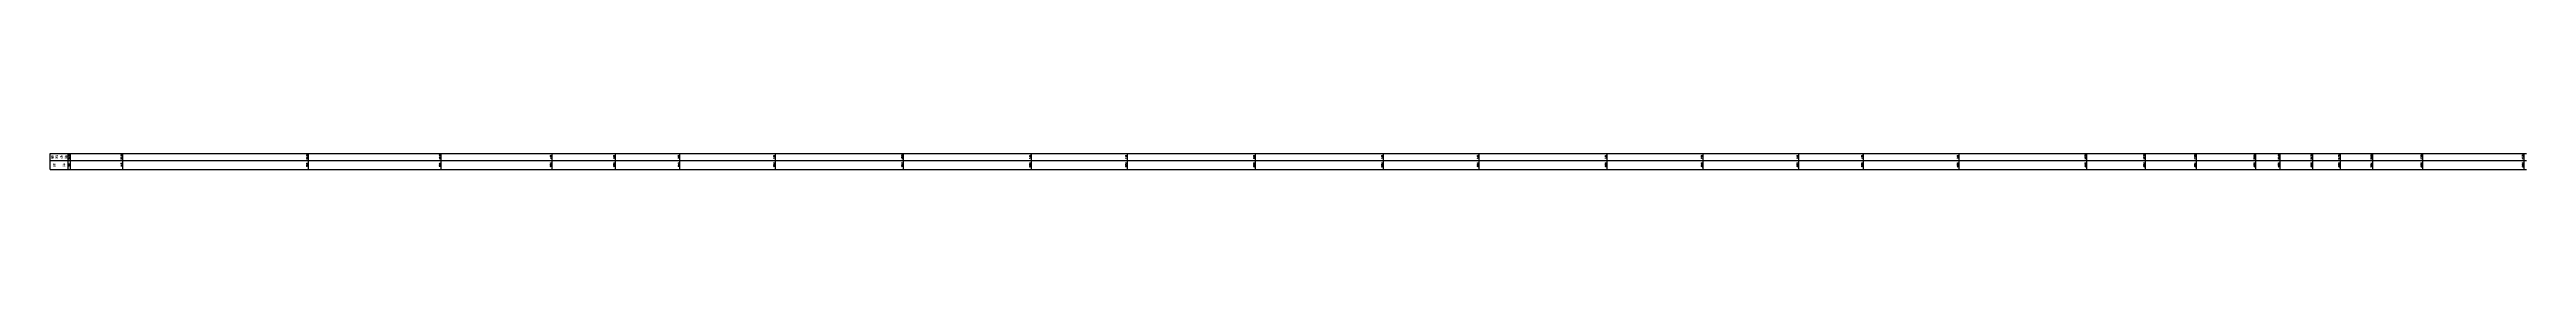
# Model space of a CAD drawing. Extents: x 391414 to 399140, y 3188456 to 3193760.
# Drawn here: x 391434 to 396911, y 3188456 to 3188491 of the extents above; entities that cross this region are included whole.
import ezdxf
from ezdxf.enums import TextEntityAlignment as Align

# ---------------------------------------------------------------- set-up
doc = ezdxf.new("R2010")
doc.units = 0
doc.layers.add('zdm1', color=2, linetype='CONTINUOUS')
doc.layers.add('ZDMT5', color=3, linetype='CONTINUOUS')
doc.styles.add('HZ', font='rs.shx', dxfattribs={"width": 0.8, "bigfont": 'hztxt.shx'})

msp = doc.modelspace()

# ---------------------------------------------------------------- linework, layer by layer
at = {"layer": 'zdm1', "linetype": 'Continuous'}
for p, q in [((391434.9, 3188491.4), (391479.9, 3188491.4)), ((391434.9, 3188456.4), (391434.9, 3188491.4)), ((391434.9, 3188476.4), (396910.8, 3188476.4)), ((391474.9, 3188456.4), (391474.9, 3188491.4)), ((391479.9, 3188491.4), (396910.8, 3188491.4)), ((391434.9, 3188456.4), (396910.8, 3188456.4))]:
    msp.add_line(p, q, dxfattribs=at)
at = {"layer": 'ZDMT5', "linetype": 'Continuous'}
for p, q in [((391479.9, 3188456.4), (391479.9, 3188491.4)), ((391595.6, 3188456.4), (391595.6, 3188491.4)), ((392006.4, 3188456.4), (392006.4, 3188491.4)), ((392299.8, 3188456.4), (392299.8, 3188491.4)), ((392544.9, 3188456.4), (392544.9, 3188491.4)), ((392685, 3188456.4), (392685, 3188491.4)), ((392827.7, 3188456.4), (392827.7, 3188491.4)), ((393039.2, 3188456.4), (393039.2, 3188491.4)), ((393322, 3188456.4), (393322, 3188491.4)), ((393604.8, 3188456.4), (393604.8, 3188491.4)), ((393817.6, 3188456.4), (393817.6, 3188491.4)), ((394100.4, 3188456.4), (394100.4, 3188491.4)), ((394383.3, 3188456.4), (394383.3, 3188491.4)), ((394594.7, 3188456.4), (394594.7, 3188491.4)), ((394877.6, 3188456.4), (394877.6, 3188491.4)), ((395090.3, 3188456.4), (395090.3, 3188491.4)), ((395301.8, 3188456.4), (395301.8, 3188491.4)), ((395444.5, 3188456.4), (395444.5, 3188491.4)), ((395656, 3188456.4), (395656, 3188491.4)), ((395938.8, 3188456.4), (395938.8, 3188491.4)), ((396068.7, 3188456.4), (396068.7, 3188491.4)), ((396181.1, 3188456.4), (396181.1, 3188491.4)), ((396312.2, 3188456.4), (396312.2, 3188491.4)), ((396365.8, 3188456.4), (396365.8, 3188491.4)), ((396438.1, 3188456.4), (396438.1, 3188491.4)), ((396499.6, 3188456.4), (396499.6, 3188491.4)), ((396570.8, 3188456.4), (396570.8, 3188491.4)), ((396681.5, 3188456.4), (396681.5, 3188491.4)), ((396905.8, 3188456.4), (396905.8, 3188491.4))]:
    msp.add_line(p, q, dxfattribs=at)

# ---------------------------------------------------------------- texts
at = {"layer": 'zdm1', "linetype": 'Continuous', "style": 'HZ', "width": 0.8}
for s, p in [('鍦 闈 楂 绋', (391454.9, 3188483.9)), ('璺    绂', (391454.9, 3188466.4))]:
    msp.add_text(s, height=6, dxfattribs=at).set_placement(p, align=Align.MIDDLE)
at = {"layer": 'ZDMT5', "linetype": 'Continuous', "style": 'HZ', "width": 0.8}
for s, p in [('23.32', (391479.4, 3188483.9)), ('0.0', (391479.4, 3188466.4)), ('23.10', (391595.1, 3188483.9)), ('11.6', (391595.1, 3188466.4)), ('23.40', (392005.9, 3188483.9)), ('52.6', (392005.9, 3188466.4)), ('14.10', (392299.3, 3188483.9)), ('82.0', (392299.3, 3188466.4)), ('4.58', (392544.4, 3188483.9)), ('106.5', (392544.4, 3188466.4)), ('3.82', (392684.5, 3188483.9)), ('120.5', (392684.5, 3188466.4)), ('2.97', (392827.2, 3188483.9)), ('134.8', (392827.2, 3188466.4)), ('1.64', (393038.7, 3188483.9)), ('155.9', (393038.7, 3188466.4)), ('-0.81', (393321.5, 3188483.9)), ('184.2', (393321.5, 3188466.4)), ('1.35', (393604.3, 3188483.9)), ('212.5', (393604.3, 3188466.4)), ('1.12', (393817.1, 3188483.9)), ('233.8', (393817.1, 3188466.4)), ('0.89', (394099.9, 3188483.9)), ('262.0', (394099.9, 3188466.4)), ('1.26', (394382.8, 3188483.9)), ('290.3', (394382.8, 3188466.4)), ('1.56', (394594.2, 3188483.9)), ('311.5', (394594.2, 3188466.4)), ('1.76', (394877.1, 3188483.9)), ('339.8', (394877.1, 3188466.4)), ('2.73', (395089.8, 3188483.9)), ('361.0', (395089.8, 3188466.4)), ('3.42', (395301.3, 3188483.9)), ('382.2', (395301.3, 3188466.4)), ('4.78', (395444, 3188483.9)), ('396.5', (395444, 3188466.4)), ('7.81', (395655.5, 3188483.9)), ('417.6', (395655.5, 3188466.4)), ('12.59', (395938.3, 3188483.9)), ('445.9', (395938.3, 3188466.4)), ('16.20', (396068.2, 3188483.9)), ('458.9', (396068.2, 3188466.4)), ('17.86', (396180.6, 3188483.9)), ('470.1', (396180.6, 3188466.4)), ('22.04', (396311.7, 3188483.9)), ('483.2', (396311.7, 3188466.4)), ('23.40', (396365.3, 3188483.9)), ('488.6', (396365.3, 3188466.4)), ('23.30', (396437.6, 3188483.9)), ('495.8', (396437.6, 3188466.4)), ('21.25', (396499.1, 3188483.9)), ('502.0', (396499.1, 3188466.4)), ('20.69', (396570.3, 3188483.9)), ('509.1', (396570.3, 3188466.4)), ('17.56', (396681, 3188483.9)), ('520.2', (396681, 3188466.4)), ('17.33', (396905.3, 3188483.9)), ('542.6', (396905.3, 3188466.4))]:
    msp.add_text(s, height=3, rotation=90, dxfattribs=at).set_placement(p, align=Align.BOTTOM_CENTER)

doc.saveas('drawing.dxf')
